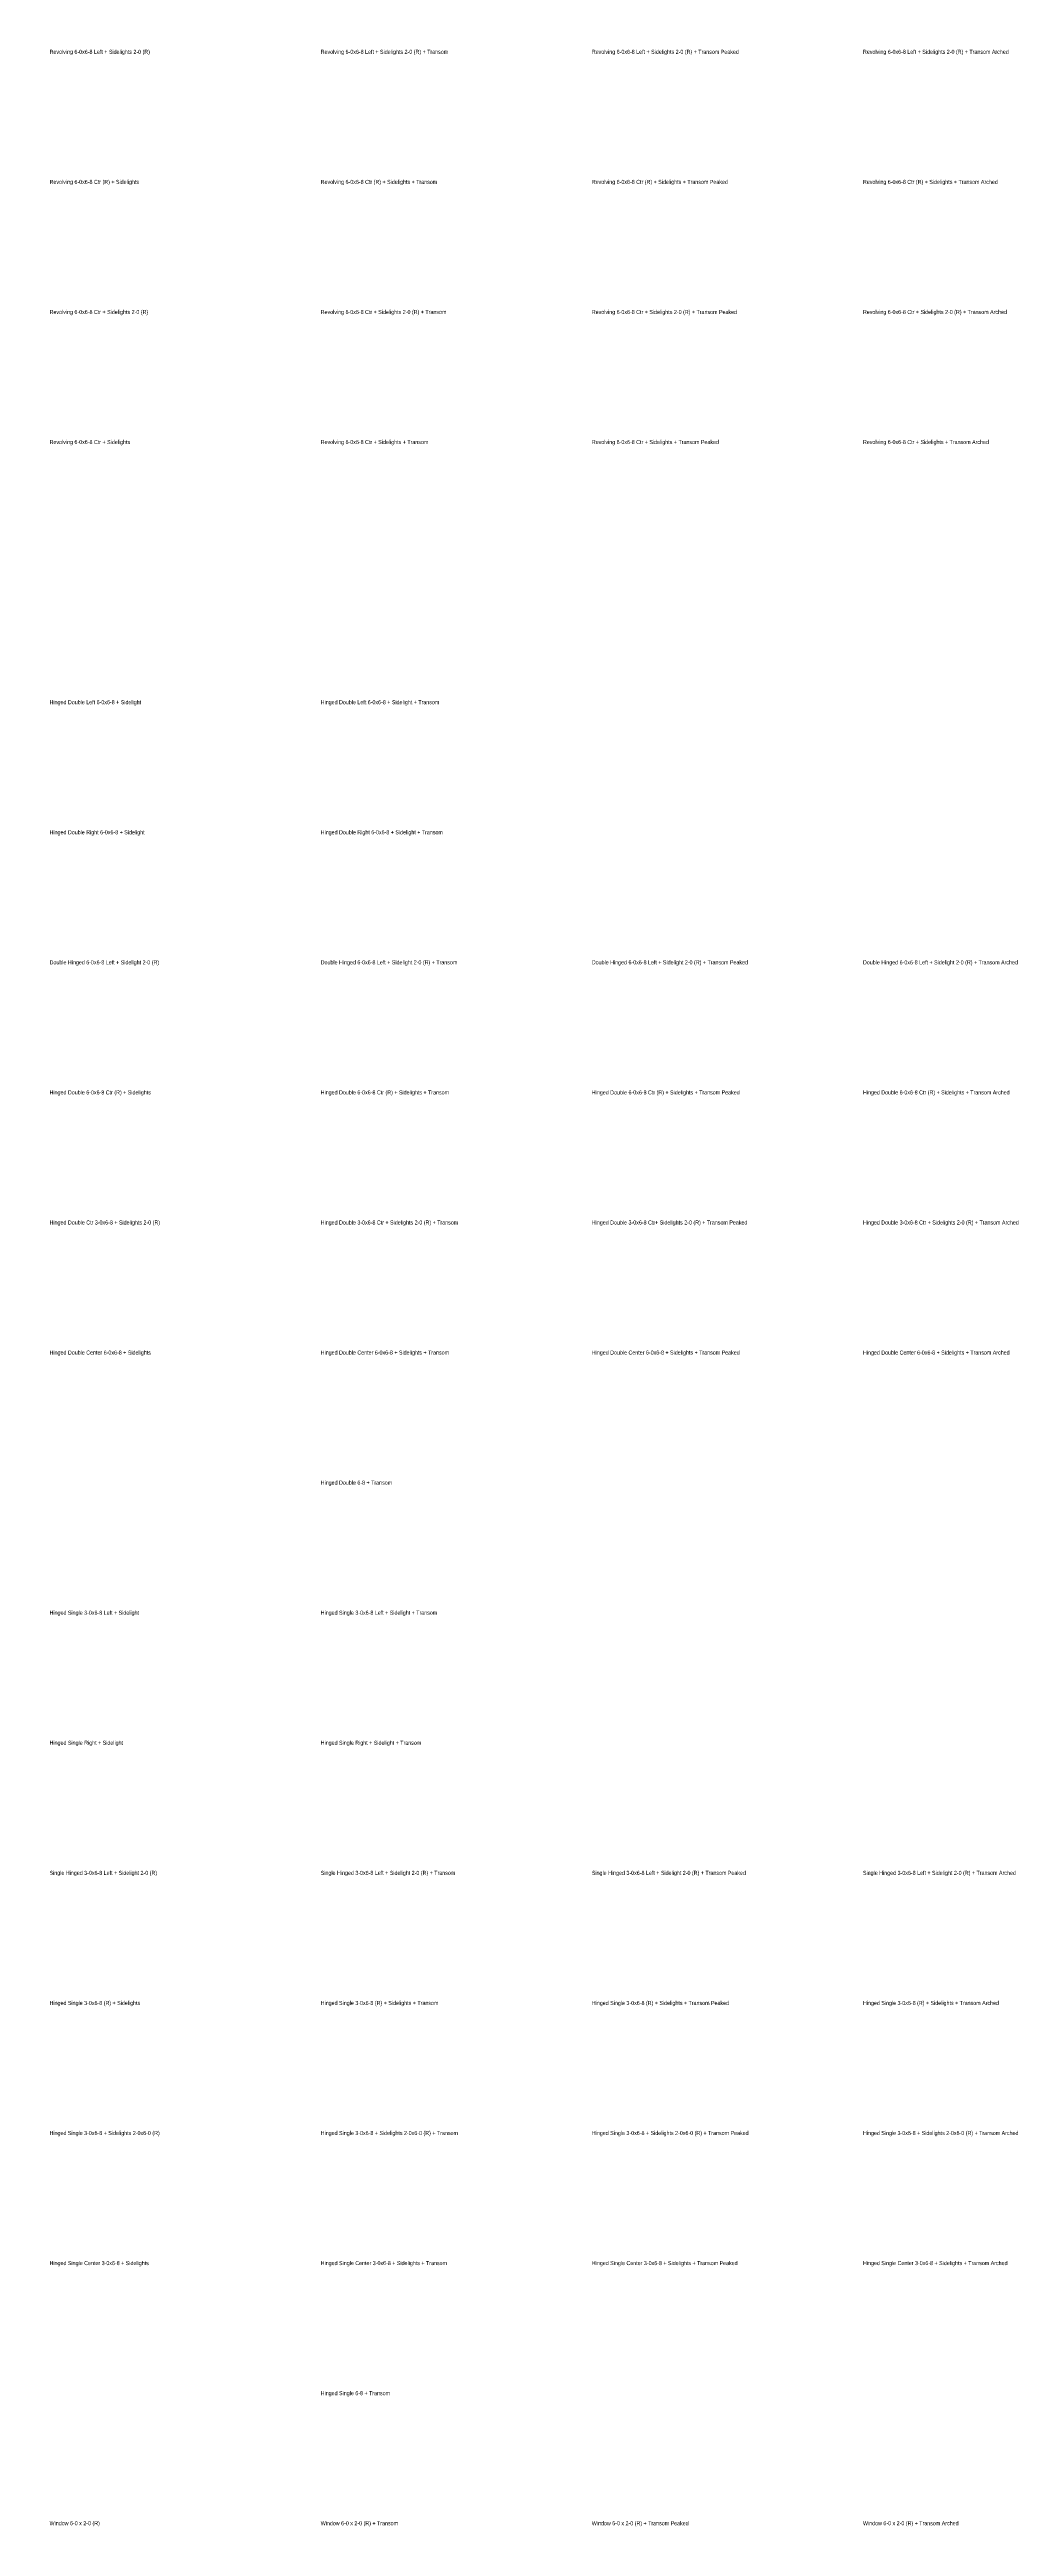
# Model space of a CAD drawing. Header units: inches. Extents: x 2 to 4525, y 1 to 2743.
# Drawn here: x 2 to 1040, y 1 to 2743 of the extents above; entities that cross this region are included whole.
import ezdxf

# ---------------------------------------------------------------- set-up
doc = ezdxf.new("R2010")
doc.units = ezdxf.units.IN
doc.header["$LTSCALE"] = 0.5
doc.header["$MEASUREMENT"] = 0
doc.styles.add('Title', font='arial.ttf', dxfattribs={"width": 0.75})

msp = doc.modelspace()

# ---------------------------------------------------------------- texts
at = {"style": 'Title', "width": 0.75}
for s, p in [('Revolving 6-0x6-8 Left + Sidelights 2-0 (R) ', (2, 2738.4)), ('Revolving 6-0x6-8 Left + Sidelights 2-0 (R) + Transom ', (302, 2738.4)), ('Revolving 6-0x6-8 Left + Sidelights 2-0 (R) + Transom Peaked', (602, 2738.4)), ('Revolving 6-0x6-8 Left + Sidelights 2-0 (R) + Transom Arched', (902, 2738.4)), ('Revolving 6-0x6-8 Ctr (R) + Sidelights', (2, 2594.4)), ('Revolving 6-0x6-8 Ctr (R) + Sidelights + Transom ', (302, 2594.4)), ('Revolving 6-0x6-8 Ctr (R) + Sidelights + Transom Peaked', (602, 2594.4)), ('Revolving 6-0x6-8 Ctr (R) + Sidelights + Transom Arched', (902, 2594.4)), ('Revolving 6-0x6-8 Ctr + Sidelights 2-0 (R)', (2, 2450.4)), ('Revolving 6-0x6-8 Ctr + Sidelights 2-0 (R) + Transom ', (302, 2450.4)), ('Revolving 6-0x6-8 Ctr + Sidelights 2-0 (R) + Transom Peaked', (602, 2450.4)), ('Revolving 6-0x6-8 Ctr + Sidelights 2-0 (R) + Transom Arched', (902, 2450.4)), ('Revolving 6-0x6-8 Ctr + Sidelights', (2, 2306.4)), ('Revolving 6-0x6-8 Ctr + Sidelights + Transom', (302, 2306.4)), ('Revolving 6-0x6-8 Ctr + Sidelights + Transom Peaked', (602, 2306.4)), ('Revolving 6-0x6-8 Ctr + Sidelights + Transom Arched', (902, 2306.4)), ('Hinged Double Left 6-0x6-8 + Sidelight', (2, 2018.4)), ('Hinged Double Left 6-0x6-8 + Sidelight + Transom', (302, 2018.4)), ('Hinged Double Right 6-0x6-8 + Sidelight', (2, 1874.4)), ('Hinged Double Right 6-0x6-8 + Sidelight + Transom', (302, 1874.4)), ('Double Hinged 6-0x6-8 Left + Sidelight 2-0 (R)', (2, 1730.4)), ('Double Hinged 6-0x6-8 Left + Sidelight 2-0 (R) + Transom', (302, 1730.4)), ('Double Hinged 6-0x6-8 Left + Sidelight 2-0 (R) + Transom Peaked', (602, 1730.4)), ('Double Hinged 6-0x6-8 Left + Sidelight 2-0 (R) + Transom Arched', (902, 1730.4)), ('Hinged Double 6-0x6-8 Ctr (R) + Sidelights', (2, 1586.4)), ('Hinged Double 6-0x6-8 Ctr (R) + Sidelights + Transom', (302, 1586.4)), ('Hinged Double 6-0x6-8 Ctr (R) + Sidelights + Transom Peaked', (602, 1586.4)), ('Hinged Double 6-0x6-8 Ctr (R) + Sidelights + Transom Arched', (902, 1586.4)), ('Hinged Double Ctr 3-0x6-8 + Sidelights 2-0 (R)', (2, 1442.4)), ('Hinged Double 3-0x6-8 Ctr + Sidelights 2-0 (R) + Transom', (302, 1442.4)), ('Hinged Double 3-0x6-8 Ctr+ Sidelights 2-0 (R) + Transom Peaked', (602, 1442.4)), ('Hinged Double 3-0x6-8 Ctr + Sidelights 2-0 (R) + Transom Arched', (902, 1442.4)), ('Hinged Double Center 6-0x6-8 + Sidelights', (2, 1298.4)), ('Hinged Double Center 6-0x6-8 + Sidelights + Transom', (302, 1298.4)), ('Hinged Double Center 6-0x6-8 + Sidelights + Transom Peaked', (602, 1298.4)), ('Hinged Double Center 6-0x6-8 + Sidelights + Transom Arched', (902, 1298.4)), ('Hinged Double 6-8 + Transom', (302, 1154.4)), ('Hinged Single 3-0x6-8 Left + Sidelight', (2, 1010.4)), ('Hinged Single 3-0x6-8 Left + Sidelight + Transom', (302, 1010.4)), ('Hinged Single Right + Sidelight', (2, 866.4)), ('Hinged Single Right + Sidelight + Transom', (302, 866.4)), ('Single Hinged 3-0x6-8 Left + Sidelight 2-0 (R)', (2, 722.4)), ('Single Hinged 3-0x6-8 Left + Sidelight 2-0 (R) + Transom', (302, 722.4)), ('Single Hinged 3-0x6-8 Left + Sidelight 2-0 (R) + Transom Peaked', (602, 722.4)), ('Single Hinged 3-0x6-8 Left + Sidelight 2-0 (R) + Transom Arched', (902, 722.4)), ('Hinged Single 3-0x6-8 (R) + Sidelights', (2, 578.4)), ('Hinged Single 3-0x6-8 (R) + Sidelights + Transom', (302, 578.4)), ('Hinged Single 3-0x6-8 (R) + Sidelights + Transom Peaked', (602, 578.4)), ('Hinged Single 3-0x6-8 (R) + Sidelights + Transom Arched', (902, 578.4)), ('Hinged Single 3-0x6-8 + Sidelights 2-0x6-0 (R)', (2, 434.4)), ('Hinged Single 3-0x6-8 + Sidelights 2-0x6-0 (R) + Transom', (302, 434.4)), ('Hinged Single 3-0x6-8 + Sidelights 2-0x6-0 (R) + Transom Peaked', (602, 434.4)), ('Hinged Single 3-0x6-8 + Sidelights 2-0x6-0 (R) + Transom Arched', (902, 434.4)), ('Hinged Single Center 3-0x6-8 + Sidelights', (2, 290.4)), ('Hinged Single Center 3-0x6-8 + Sidelights + Transom', (302, 290.4)), ('Hinged Single Center 3-0x6-8 + Sidelights + Transom Peaked', (602, 290.4)), ('Hinged Single Center 3-0x6-8 + Sidelights + Transom Arched', (902, 290.4)), ('Hinged Single 6-8 + Transom', (302, 146.4)), ('Window 6-0 x 2-0 (R)', (2, 2.4)), ('Window 6-0 x 2-0 (R) + Transom', (302, 2.4)), ('Window 6-0 x 2-0 (R) + Transom Peaked', (602, 2.4)), ('Window 6-0 x 2-0 (R) + Transom Arched', (902, 2.4))]:
    msp.add_text(s, height=4.5, dxfattribs=at).set_placement(p)

doc.saveas('drawing.dxf')
